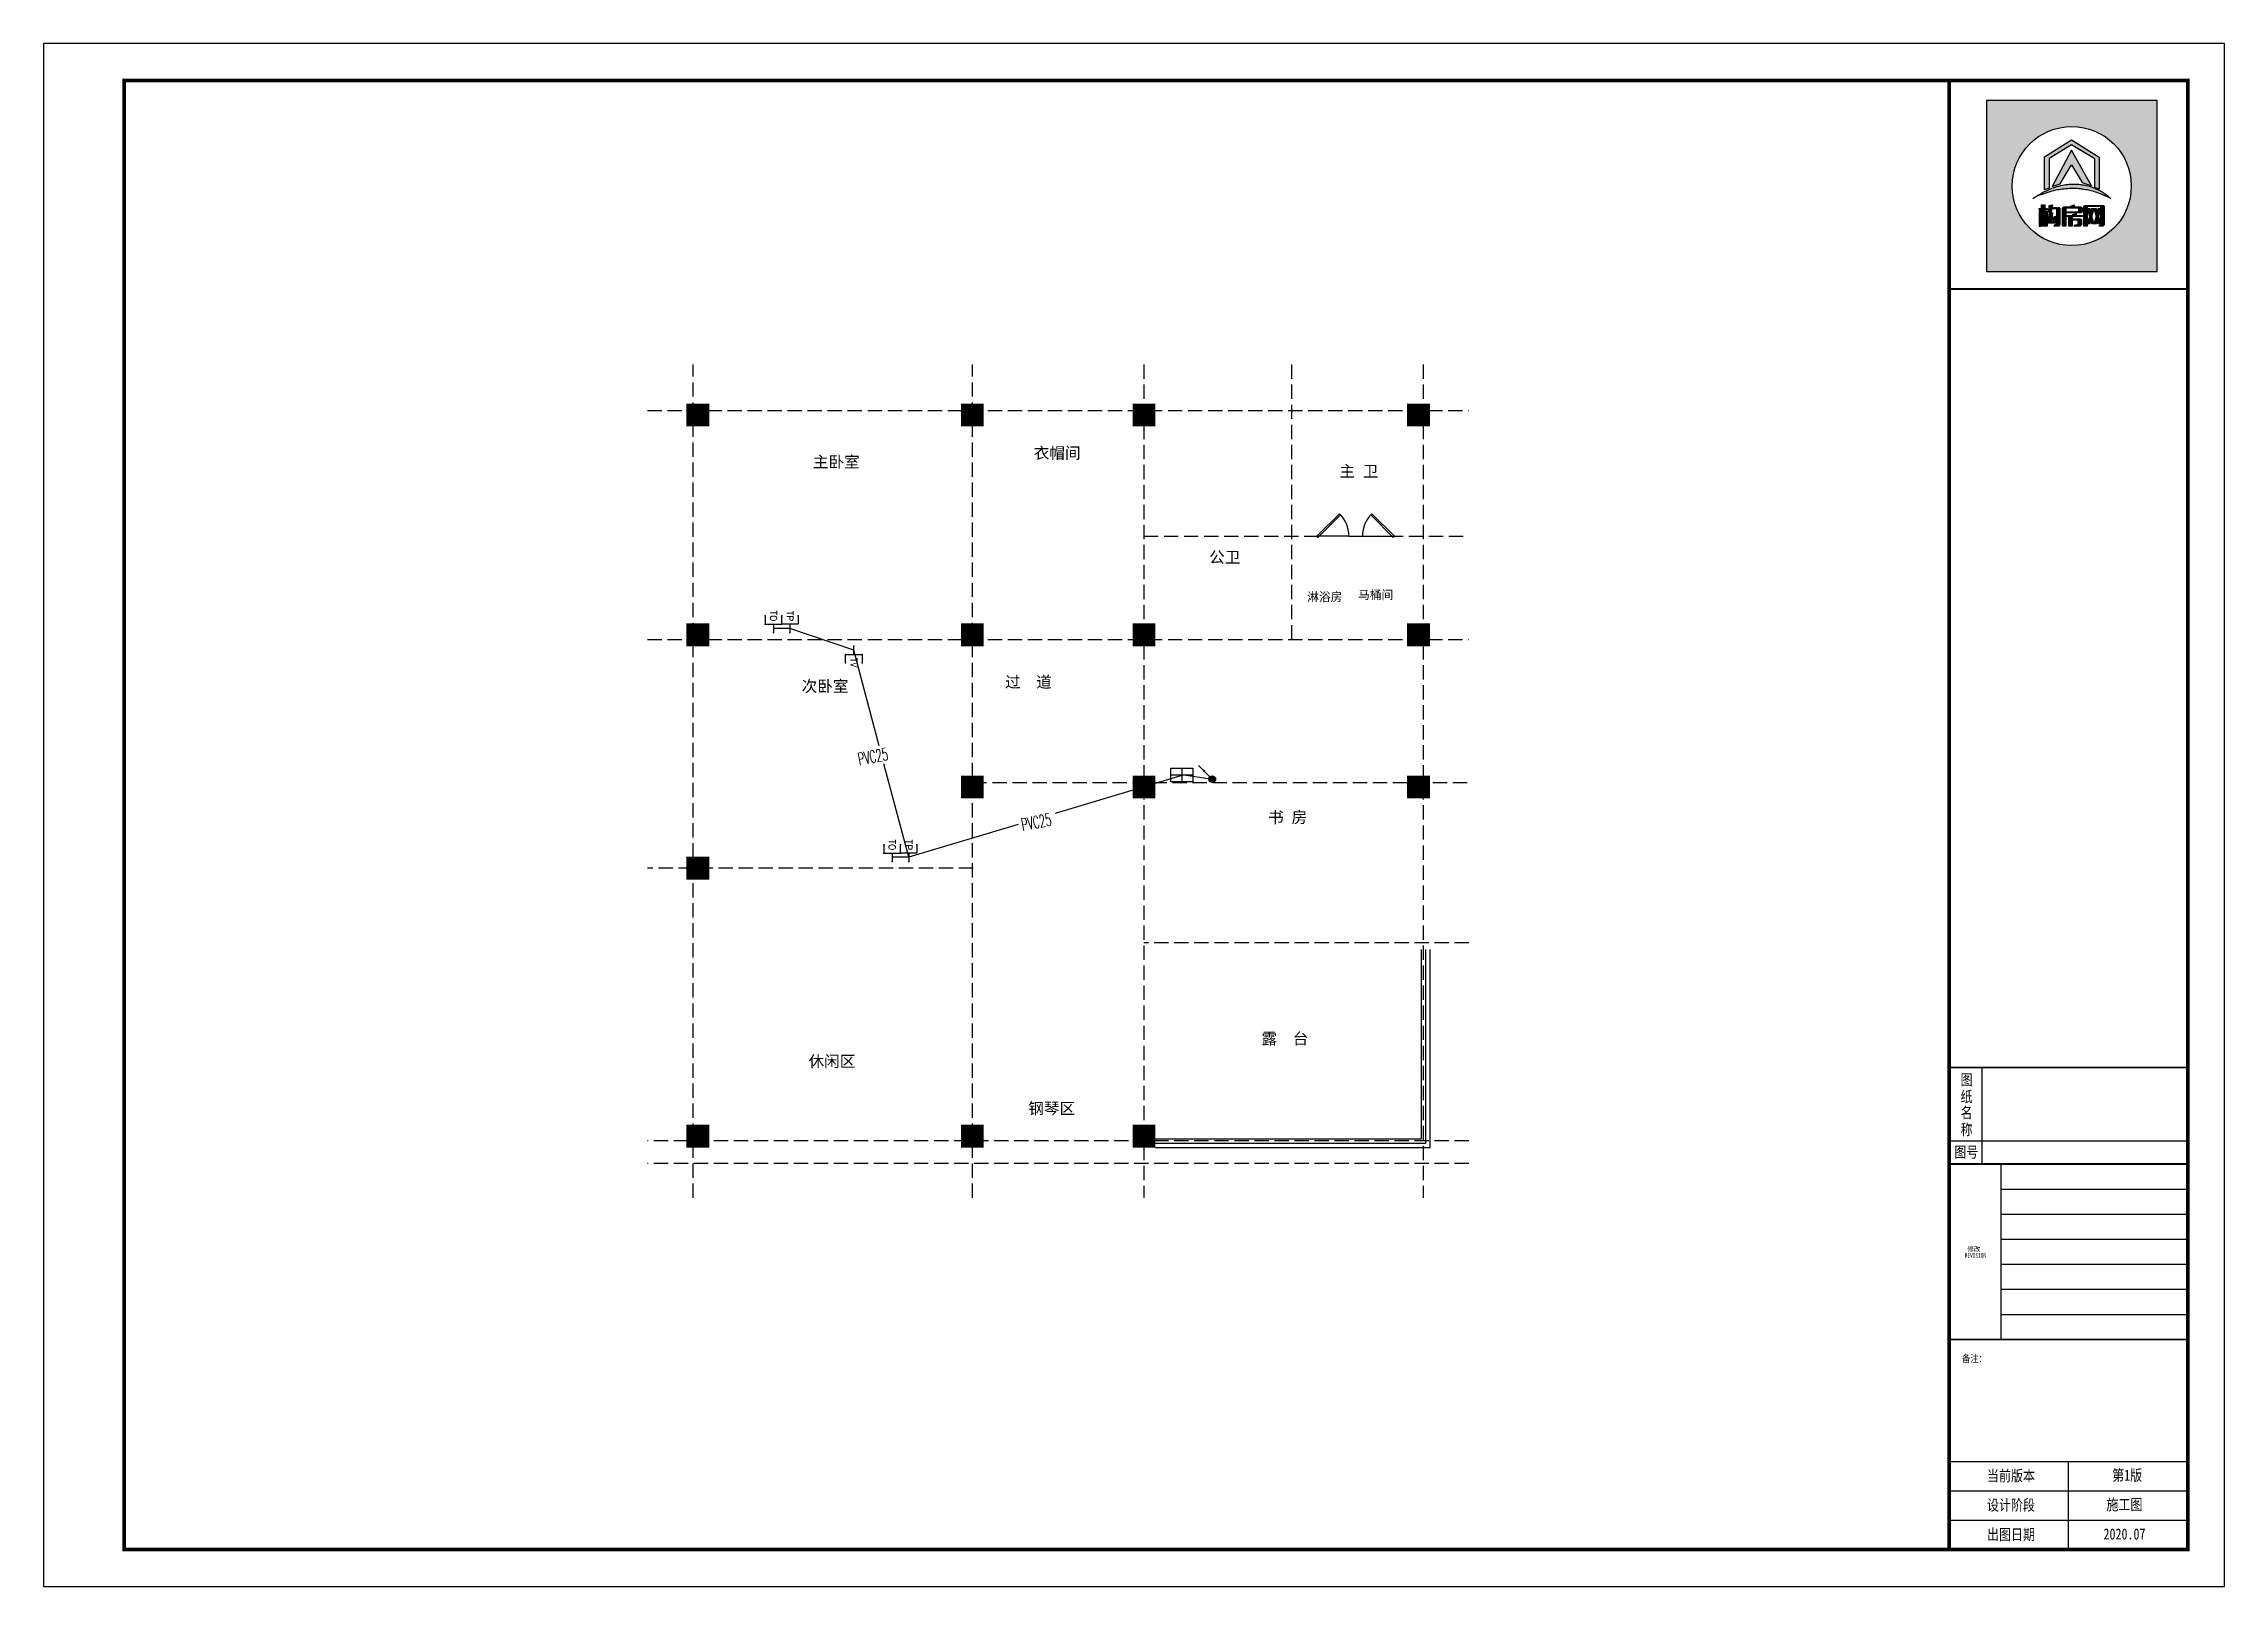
# Model space of a CAD drawing. Header units: millimetres. Extents: x -807114 to 42513, y -468455 to -61603.
# Drawn here: x 4391 to 42513, y -228981 to -202027 of the extents above; entities that cross this region are included whole.
import ezdxf
from ezdxf.enums import TextEntityAlignment as Align

# ---------------------------------------------------------------- set-up
doc = ezdxf.new("R2010")
doc.units = ezdxf.units.MM
doc.header["$LTSCALE"] = 1000
doc.linetypes.add('DASH', pattern=[0.35, 0.25, -0.1])
for name, color, linetype in [('EQUIP-箱柜', 3, 'Continuous'), ('EQUIP-通讯', 3, 'Continuous'), ('FF-FIXT', 31, 'Continuous'), ('KL截面', 30, 'Continuous'), ('LWIRE', 4, 'Continuous'), ('PUB_TEXT', 3, 'Continuous'), ('PUB_TITLE', 4, 'Continuous'), ('TEL_TEXT', 7, 'Continuous'), ('WIRE-照明', 230, 'Continuous'), ('建-窗', 4, 'Continuous'), ('建-轴', 1, 'Continuous')]:
    doc.layers.add(name, color=color, linetype=linetype)
doc.styles.add('_TCH_LABEL', font='COMPLEX', dxfattribs={"bigfont": 'GBCBIG'})
doc.styles.add('_TEL_DIM', font='SIMPLEX', dxfattribs={"width": 0.8, "height": 3.5, "bigfont": 'HZTXT'})
doc.styles.add('D', font='simhei.ttf', dxfattribs={"width": 0.75, "height": 7})
doc.styles.add('ZDBOX', font='simsun.ttc', dxfattribs={"width": 0.7})
doc.styles.add('宋体', font='simsun.ttc', dxfattribs={"width": 0.8})

msp = doc.modelspace()

# ---------------------------------------------------------------- texts
at = {"style": 'ZDBOX', "width": 0.8}
for s, height, p in [('纸', 192.5, (38005.5, -220421.3)), ('图', 192.5, (38005.5, -220130.8)), ('名', 192.5, (38005.5, -220701.9)), ('称', 192.5, (38005.5, -220997)), ('图号', 192.53, (38001.6, -221394.1)), ('备注：', 128.35, (38142.7, -224997.8))]:
    msp.add_text(s, height=height, dxfattribs=at).set_placement(p, align=Align.MIDDLE)
for s, p in [('当前版本', (38362, -227143.9)), ('第1版', (40550.5, -227135.1)), ('设计阶段', (38362, -227657.3)), ('施工图', (40449.9, -227648.5)), ('出图日期', (38362, -228170.8)), ('2020.07', (40399.7, -228162))]:
    msp.add_text(s, height=192.53, dxfattribs=at).set_placement(p)
at = {"layer": 'KL截面', "linetype": 'ByBlock', "style": 'D'}
for s, height, p in [('主卧室', 200, (17838.3, -209433.1)), ('衣帽间', 200, (21699.9, -209279)), ('主 卫', 200, (27041.6, -209596.3)), ('公卫', 200, (24766, -211099.7)), ('马桶间', 150, (27369.7, -211733.7)), ('淋浴房', 150, (26480.8, -211768.6)), ('过  道', 200, (21198.1, -213279.5)), (' 次卧室', 200, (17506.8, -213352.2)), ('书 房', 200, (25797, -215642.6)), ('露  台', 200, (25682.5, -219510)), ('休闲区', 200, (17761.9, -219907.7)), ('钢琴区', 200, (21604.2, -220730.5))]:
    msp.add_text(s, height=height, dxfattribs=at).set_placement(p)
at = {"layer": 'PUB_TEXT', "color": 8, "style": '宋体', "width": 0.7}
msp.add_text('REVISION', height=81.59, dxfattribs=at).set_placement((37974, -223262.5), align=Align.BOTTOM_LEFT)
at = {"layer": 'PUB_TEXT', "color": 8, "style": '宋体'}
msp.add_text('修改', height=81.59, dxfattribs=at).set_placement((38018.5, -223128.7))
at = {"layer": 'TEL_TEXT', "style": '_TEL_DIM', "width": 0.564706}
for p in [(18650.2, -214638.5, 0), (21505.8, -215783.6, 0)]:
    msp.add_text('PVC25', height=217.6, rotation=10.88803, dxfattribs=at).set_placement(p)

# ---------------------------------------------------------------- blocks, each defined once
blk = doc.blocks.new('sadasfafa')
h = blk.add_hatch(color=252)
h.dxf.hatch_style = 1
h.paths.add_polyline_path([(1853311, -2488040), (1853311, -2490368), (1855639, -2490368), (1855639, -2488040)])
h.paths.add_polyline_path([(1855286, -2489204, 1), (1853664, -2489204, 1)], flags=16)
edge = h.paths.add_edge_path(flags=0)
edge.add_spline(control_points=[(1853945, -2489376), (1853935, -2489385), (1854022, -2489327), (1854064, -2489324), (1854178, -2489280), (1854273, -2489257), (1854375, -2489242), (1854470, -2489236), (1854555, -2489239), (1854630, -2489250), (1854700, -2489259), (1854781, -2489280), (1854854, -2489303), (1854917, -2489335), (1854967, -2489354), (1854993, -2489368), (1855014, -2489382), (1854982, -2489354), (1854965, -2489332), (1854910, -2489297), (1854854, -2489260), (1854784, -2489234), (1854713, -2489206), (1854640, -2489189), (1854569, -2489179), (1854497, -2489176), (1854414, -2489178), (1854321, -2489198), (1854229, -2489222), (1854147, -2489257), (1854080, -2489292), (1854021, -2489325), (1853977, -2489352), (1853953, -2489369), (1853945, -2489376)], knot_values=[0, 0, 0, 0, 114.670179, 423.637006, 763.89867, 1083.683754, 1343.405239, 1688.07646, 1952.326814, 2113.699055, 2375.693807, 2595.188681, 2872.839541, 3068.155951, 3238.592156, 3348.056762, 3361.095167, 3431.805845, 3527.265261, 3733.200323, 3952.805082, 4160.23278, 4398.128766, 4650.488133, 4837.16968, 5050.428326, 5308.684497, 5588.159898, 5913.430939, 6163.12325, 6398.139207, 6601.625078, 6772.549769, 6871.149972, 6871.149972, 6871.149972, 6871.149972], degree=3, periodic=1)
h.paths.add_polyline_path([(1854530, -2489580), (1854534, -2489580), (1854534, -2489603), (1854618, -2489603), (1854618, -2489621), (1854481, -2489621), (1854481, -2489650), (1854589, -2489650), (1854599, -2489656), (1854606, -2489666), (1854606, -2489733), (1854600, -2489742), (1854590, -2489750), (1854506, -2489750), (1854514, -2489740), (1854518, -2489731), (1854552, -2489731), (1854558, -2489728), (1854560, -2489721), (1854560, -2489675), (1854558, -2489670), (1854553, -2489667), (1854481, -2489667), (1854481, -2489750), (1854436, -2489750), (1854436, -2489626), (1854433, -2489621), (1854406, -2489621), (1854406, -2489603), (1854488, -2489603), (1854488, -2489590)], flags=0)
h.paths.add_polyline_path([(1854486, -2489468), (1854506, -2489461), (1854506, -2489485), (1854510, -2489489), (1854601, -2489489), (1854609, -2489494), (1854615, -2489502), (1854615, -2489556), (1854607, -2489564), (1854599, -2489569), (1854401, -2489569), (1854394, -2489573), (1854394, -2489750), (1854349, -2489750), (1854349, -2489504), (1854355, -2489495), (1854367, -2489489), (1854462, -2489489), (1854462, -2489474)], flags=0)
h.paths.add_polyline_path([(1854394, -2489554), (1854394, -2489512), (1854404, -2489506), (1854562, -2489506), (1854570, -2489513), (1854570, -2489554)], flags=0)
h.paths.add_polyline_path([(1854214, -2489569), (1854203, -2489632), (1854193, -2489683), (1854194, -2489689), (1854218, -2489689), (1854220, -2489683), (1854214, -2489633), (1854254, -2489614), (1854263, -2489686), (1854263, -2489700), (1854255, -2489709), (1854159, -2489709), (1854150, -2489702), (1854148, -2489692), (1854173, -2489569)], flags=0)
h.paths.add_polyline_path([(1854187, -2489466), (1854213, -2489458), (1854207, -2489496), (1854296, -2489496), (1854305, -2489498), (1854312, -2489505), (1854314, -2489513), (1854314, -2489733), (1854310, -2489741), (1854301, -2489750), (1854231, -2489750), (1854238, -2489741), (1854243, -2489730), (1854261, -2489730), (1854268, -2489727), (1854270, -2489720), (1854270, -2489531), (1854270, -2489526), (1854267, -2489521), (1854260, -2489516), (1854202, -2489516), (1854201, -2489534), (1854196, -2489558), (1854150, -2489558), (1854159, -2489535), (1854165, -2489504), (1854167, -2489471)], flags=0)
h.paths.add_polyline_path([(1854140, -2489544), (1854140, -2489750), (1854114, -2489750), (1854114, -2489544)], flags=0)
h.paths.add_polyline_path([(1854056, -2489544), (1854053, -2489750), (1854031, -2489750), (1854031, -2489544)], flags=0)
h.paths.add_polyline_path([(1854107, -2489459), (1854107, -2489508), (1854139, -2489508), (1854139, -2489527), (1854107, -2489527), (1854107, -2489750), (1854062, -2489750), (1854062, -2489527), (1854029, -2489527), (1854029, -2489508), (1854062, -2489508), (1854062, -2489459)], flags=0)
h.paths.add_polyline_path([(1854209, -2489211), (1854471, -2488714), (1854743, -2489200), (1854618, -2489155), (1854470, -2488913), (1854318, -2489172)], flags=0)
h.paths.add_polyline_path([(1854102, -2488808), (1854470, -2488575), (1854848, -2488810), (1854848, -2489247), (1854790, -2489223), (1854790, -2488832), (1854471, -2488643), (1854168, -2488829), (1854168, -2489231), (1854102, -2489257)], flags=0)
h.paths.add_polyline_path([(1854685, -2489750), (1854641, -2489750), (1854641, -2489488), (1854641, -2489484), (1854646, -2489475), (1854656, -2489467), (1854898, -2489467), (1854907, -2489471), (1854916, -2489478), (1854916, -2489731), (1854908, -2489743), (1854902, -2489750), (1854847, -2489750), (1854858, -2489732), (1854866, -2489731), (1854869, -2489724), (1854869, -2489718), (1854867, -2489718), (1854836, -2489718), (1854826, -2489684), (1854814, -2489718), (1854746, -2489718), (1854736, -2489684), (1854722, -2489718), (1854689, -2489718), (1854689, -2489709), (1854691, -2489709), (1854720, -2489621), (1854685, -2489512)], flags=0)
h.paths.add_polyline_path([(1854779, -2489518), (1854809, -2489621), (1854781, -2489709), (1854777, -2489709), (1854750, -2489621), (1854775, -2489518)], flags=0)
h = blk.add_hatch(color=7)
h.dxf.hatch_style = 1
h.paths.add_polyline_path([(1854102, -2489257), (1854168, -2489231), (1854168, -2488829), (1854471, -2488643), (1854790, -2488832), (1854790, -2489223), (1854848, -2489247), (1854848, -2488810), (1854470, -2488575), (1854102, -2488808)])
h = blk.add_hatch(color=7)
h.dxf.hatch_style = 1
h.paths.add_polyline_path([(1854318, -2489172), (1854470, -2488913), (1854618, -2489155), (1854743, -2489200), (1854471, -2488714), (1854209, -2489211)])
h = blk.add_hatch(color=7)
h.dxf.hatch_style = 1
edge = h.paths.add_edge_path()
edge.add_spline(control_points=[(1853945, -2489376), (1853953, -2489369), (1853977, -2489352), (1854021, -2489325), (1854080, -2489292), (1854147, -2489257), (1854229, -2489222), (1854321, -2489198), (1854414, -2489178), (1854497, -2489176), (1854569, -2489179), (1854640, -2489189), (1854713, -2489206), (1854784, -2489234), (1854854, -2489260), (1854910, -2489297), (1854965, -2489332), (1854982, -2489354), (1855014, -2489382), (1854993, -2489368), (1854967, -2489354), (1854917, -2489335), (1854854, -2489303), (1854781, -2489280), (1854700, -2489259), (1854630, -2489250), (1854555, -2489239), (1854470, -2489236), (1854375, -2489242), (1854273, -2489257), (1854178, -2489280), (1854064, -2489324), (1854022, -2489327), (1853935, -2489385), (1853945, -2489376)], knot_values=[0, 0, 0, 0, 98.600203, 269.524894, 473.010766, 708.026723, 957.719033, 1282.990074, 1562.465475, 1820.721647, 2033.980292, 2220.661839, 2473.021206, 2710.917192, 2918.34489, 3137.949649, 3343.884711, 3439.344127, 3510.054805, 3523.09321, 3632.557816, 3802.994021, 3998.310431, 4275.961291, 4495.456165, 4757.450917, 4918.823158, 5183.073513, 5527.744733, 5787.466218, 6107.251302, 6447.512966, 6756.479793, 6871.149972, 6871.149972, 6871.149972, 6871.149972], degree=3, periodic=1)
h = blk.add_hatch(color=7)
h.dxf.hatch_style = 1
h.paths.add_polyline_path([(1854062, -2489459), (1854062, -2489508), (1854029, -2489508), (1854029, -2489527), (1854062, -2489527), (1854062, -2489750), (1854107, -2489750), (1854107, -2489527), (1854139, -2489527), (1854139, -2489508), (1854107, -2489508), (1854107, -2489459)])
h = blk.add_hatch(color=7)
h.dxf.hatch_style = 1
h.paths.add_polyline_path([(1854031, -2489544), (1854031, -2489750), (1854053, -2489750), (1854056, -2489544)])
h = blk.add_hatch(color=7)
h.dxf.hatch_style = 1
h.paths.add_polyline_path([(1854114, -2489544), (1854114, -2489750), (1854140, -2489750), (1854140, -2489544)])
h = blk.add_hatch(color=7)
h.dxf.hatch_style = 1
h.paths.add_polyline_path([(1854167, -2489471), (1854165, -2489504), (1854159, -2489535), (1854150, -2489558), (1854196, -2489558), (1854201, -2489534), (1854202, -2489516), (1854260, -2489516), (1854267, -2489521), (1854270, -2489526), (1854270, -2489531), (1854270, -2489720), (1854268, -2489727), (1854261, -2489730), (1854243, -2489730), (1854238, -2489741), (1854231, -2489750), (1854301, -2489750), (1854310, -2489741), (1854314, -2489733), (1854314, -2489513), (1854312, -2489505), (1854305, -2489498), (1854296, -2489496), (1854207, -2489496), (1854213, -2489458), (1854187, -2489466)])
h = blk.add_hatch(color=7)
h.dxf.hatch_style = 1
h.paths.add_polyline_path([(1854462, -2489474), (1854462, -2489489), (1854367, -2489489), (1854355, -2489495), (1854349, -2489504), (1854349, -2489750), (1854394, -2489750), (1854394, -2489573), (1854401, -2489569), (1854599, -2489569), (1854607, -2489564), (1854615, -2489556), (1854615, -2489502), (1854609, -2489494), (1854601, -2489489), (1854510, -2489489), (1854506, -2489485), (1854506, -2489461), (1854486, -2489468)])
h.paths.add_polyline_path([(1854394, -2489554), (1854394, -2489512), (1854404, -2489506), (1854562, -2489506), (1854570, -2489513), (1854570, -2489554)], flags=16)
h = blk.add_hatch(color=7)
h.dxf.hatch_style = 1
h.paths.add_polyline_path([(1854685, -2489512), (1854685, -2489493), (1854693, -2489483), (1854862, -2489483), (1854869, -2489491), (1854869, -2489724), (1854866, -2489731), (1854858, -2489732), (1854847, -2489750), (1854902, -2489750), (1854908, -2489743), (1854916, -2489731), (1854916, -2489478), (1854907, -2489471), (1854898, -2489467), (1854656, -2489467), (1854646, -2489475), (1854641, -2489484), (1854641, -2489488), (1854641, -2489750), (1854685, -2489750)])
h = blk.add_hatch(color=7)
h.dxf.hatch_style = 1
h.paths.add_polyline_path([(1854866, -2489709), (1854840, -2489621), (1854866, -2489512), (1854836, -2489512), (1854824, -2489558), (1854808, -2489512), (1854745, -2489512), (1854734, -2489557), (1854719, -2489512), (1854689, -2489512), (1854720, -2489621), (1854691, -2489709), (1854689, -2489709), (1854689, -2489710), (1854689, -2489718), (1854722, -2489718), (1854736, -2489684), (1854746, -2489718), (1854814, -2489718), (1854826, -2489684), (1854836, -2489718), (1854867, -2489718), (1854867, -2489709)])
h.paths.add_polyline_path([(1854779, -2489518), (1854809, -2489621), (1854781, -2489709), (1854777, -2489709), (1854750, -2489621), (1854775, -2489518)], flags=16)
h = blk.add_hatch(color=7)
h.dxf.hatch_style = 1
h.paths.add_polyline_path([(1854173, -2489569), (1854148, -2489692), (1854150, -2489702), (1854159, -2489709), (1854255, -2489709), (1854263, -2489700), (1854263, -2489686), (1854254, -2489614), (1854214, -2489633), (1854220, -2489683), (1854218, -2489689), (1854194, -2489689), (1854193, -2489683), (1854203, -2489632), (1854214, -2489569)])
h = blk.add_hatch(color=7)
h.dxf.hatch_style = 1
h.paths.add_polyline_path([(1854488, -2489590), (1854488, -2489603), (1854406, -2489603), (1854406, -2489621), (1854433, -2489621), (1854436, -2489626), (1854436, -2489750), (1854481, -2489750), (1854481, -2489667), (1854553, -2489667), (1854558, -2489670), (1854560, -2489675), (1854560, -2489721), (1854558, -2489728), (1854552, -2489731), (1854518, -2489731), (1854514, -2489740), (1854506, -2489750), (1854590, -2489750), (1854600, -2489742), (1854606, -2489733), (1854606, -2489666), (1854599, -2489656), (1854589, -2489650), (1854481, -2489650), (1854481, -2489621), (1854618, -2489621), (1854618, -2489603), (1854534, -2489603), (1854534, -2489580), (1854530, -2489580)])
for points in [[(1855639, -2488040), (1853311, -2488040), (1853311, -2490368), (1855639, -2490368)], [(1854102, -2489257), (1854102, -2488808), (1854470, -2488575), (1854848, -2488810), (1854848, -2489247), (1854790, -2489223), (1854790, -2488832), (1854471, -2488643), (1854168, -2488829), (1854168, -2489231)], [(1854209, -2489211), (1854318, -2489172), (1854470, -2488913), (1854618, -2489155), (1854743, -2489200), (1854471, -2488714)], [(1854062, -2489459), (1854107, -2489459), (1854107, -2489508), (1854139, -2489508), (1854139, -2489527), (1854107, -2489527), (1854107, -2489750), (1854062, -2489750), (1854062, -2489527), (1854029, -2489527), (1854029, -2489508), (1854062, -2489508)], [(1854056, -2489544), (1854031, -2489544), (1854031, -2489750), (1854053, -2489750)], [(1854114, -2489544), (1854140, -2489544), (1854140, -2489750), (1854114, -2489750)], [(1854462, -2489474), (1854486, -2489468), (1854506, -2489461), (1854506, -2489485), (1854510, -2489489), (1854601, -2489489), (1854609, -2489494), (1854615, -2489502), (1854615, -2489556), (1854607, -2489564), (1854599, -2489569), (1854401, -2489569), (1854394, -2489573), (1854394, -2489750), (1854349, -2489750), (1854349, -2489504), (1854355, -2489495), (1854367, -2489489), (1854462, -2489489)], [(1854394, -2489554), (1854570, -2489554), (1854570, -2489513), (1854562, -2489506), (1854404, -2489506), (1854394, -2489512)], [(1854641, -2489750), (1854641, -2489488), (1854641, -2489484), (1854646, -2489475), (1854656, -2489467), (1854898, -2489467), (1854907, -2489471), (1854916, -2489478), (1854916, -2489731), (1854908, -2489743), (1854902, -2489750), (1854847, -2489750), (1854858, -2489732), (1854866, -2489731), (1854869, -2489724), (1854869, -2489491), (1854862, -2489483), (1854693, -2489483), (1854685, -2489493), (1854685, -2489750)], [(1854775, -2489518), (1854779, -2489518), (1854809, -2489621), (1854781, -2489709), (1854777, -2489709), (1854750, -2489621)], [(1854488, -2489590), (1854530, -2489580), (1854534, -2489580), (1854534, -2489603), (1854618, -2489603), (1854618, -2489621), (1854481, -2489621), (1854481, -2489650), (1854589, -2489650), (1854599, -2489656), (1854606, -2489666), (1854606, -2489733), (1854600, -2489742), (1854590, -2489750), (1854506, -2489750), (1854514, -2489740), (1854518, -2489731), (1854552, -2489731), (1854558, -2489728), (1854560, -2489721), (1854560, -2489675), (1854558, -2489670), (1854553, -2489667), (1854481, -2489667), (1854481, -2489750), (1854436, -2489750), (1854436, -2489626), (1854433, -2489621), (1854406, -2489621), (1854406, -2489603), (1854488, -2489603)]]:
    blk.add_lwpolyline(points, close=True)
for points in [[(1854167, -2489471), (1854187, -2489466), (1854213, -2489458), (1854207, -2489496), (1854296, -2489496), (1854305, -2489498), (1854312, -2489505), (1854314, -2489513), (1854314, -2489733), (1854310, -2489741), (1854301, -2489750), (1854231, -2489750), (1854238, -2489741), (1854243, -2489730), (1854261, -2489730), (1854268, -2489727), (1854270, -2489720), (1854270, -2489531), (1854270, -2489526), (1854267, -2489521), (1854260, -2489516), (1854202, -2489516), (1854201, -2489534), (1854196, -2489558), (1854150, -2489558), (1854150, -2489558), (1854159, -2489535), (1854165, -2489504), (1854167, -2489471)], [(1854866, -2489709), (1854866, -2489709), (1854867, -2489709), (1854867, -2489718), (1854836, -2489718), (1854826, -2489684), (1854814, -2489718), (1854746, -2489718), (1854736, -2489684), (1854722, -2489718), (1854689, -2489718), (1854689, -2489710), (1854689, -2489709), (1854691, -2489709), (1854720, -2489621), (1854689, -2489512)], [(1854173, -2489569), (1854214, -2489569), (1854203, -2489632), (1854193, -2489683), (1854194, -2489689), (1854218, -2489689), (1854220, -2489683), (1854214, -2489633), (1854254, -2489614), (1854263, -2489686), (1854263, -2489700), (1854255, -2489709), (1854159, -2489709), (1854150, -2489702), (1854148, -2489692), (1854173, -2489569)]]:
    blk.add_lwpolyline(points)
at = {"color": 7}
blk.add_lwpolyline([(1854689, -2489512), (1854719, -2489512), (1854734, -2489557), (1854745, -2489512), (1854808, -2489512), (1854824, -2489558), (1854836, -2489512), (1854866, -2489512), (1854840, -2489621), (1854866, -2489709)], dxfattribs=at)
blk.add_circle((1854475, -2489204), 811)
at = {"start_tangent": (-0.74079, -0.671736), "end_tangent": (-0.74079, -0.671736)}
blk.add_spline([(1853945, -2489376), (1853977, -2489357), (1854071, -2489318), (1854178, -2489282), (1854280, -2489257), (1854365, -2489245), (1854479, -2489238), (1854566, -2489241), (1854619, -2489248), (1854704, -2489261), (1854775, -2489279), (1854861, -2489308), (1854920, -2489335), (1854972, -2489357), (1855003, -2489375), (1855007, -2489377), (1854990, -2489361), (1854968, -2489339), (1854913, -2489299), (1854851, -2489261), (1854787, -2489235), (1854714, -2489208), (1854633, -2489189), (1854572, -2489180), (1854501, -2489177), (1854416, -2489181), (1854326, -2489198), (1854222, -2489227), (1854146, -2489259), (1854077, -2489294), (1854019, -2489327), (1853971, -2489357), (1853945, -2489376)], degree=3, dxfattribs=at)
blk = doc.blocks.new('$equip$00001674')
for p, q in [((-0.5, 0.5), (-0.5, 1)), ((0.5, 0.5), (-0.5, 0.5)), ((0, 0.5), (0, 0)), ((0.5, 1), (0.5, 0.5))]:
    blk.add_line(p, q)
for p in [(-0.5, 1), (-0.5, 0.5), (0, 0), (0.5, 1), (0.5, 0.5)]:
    blk.add_point(p)
at = {"style": '_TCH_LABEL', "flags": 8}
blk.add_attdef('$TEXT$', text='', height=0.4, dxfattribs=at).set_placement((0, 1), align=Align.MIDDLE_CENTER)
at = {"style": '_TCH_LABEL', "flags": 9}
blk.add_attdef('A', (0, 0), '', height=0.00002, dxfattribs=at)
blk = doc.blocks.new('$equip$00001382')
for p, q in [((-0.5, 0.5), (-0.5, 1)), ((0.5, 0.5), (-0.5, 0.5)), ((0, 0.5), (0, 0)), ((0.5, 1), (0.5, 0.5))]:
    blk.add_line(p, q)
for p in [(-0.5, 1), (0, 0.5), (0, 0), (0.5, 1)]:
    blk.add_point(p)
at = {"style": '_TCH_LABEL', "flags": 8}
blk.add_attdef('$TEXT$', text='', height=0.4, dxfattribs=at).set_placement((0, 1), align=Align.MIDDLE_CENTER)
at = {"style": '_TCH_LABEL', "flags": 9}
blk.add_attdef('A', (0, 0), '', height=0.00002, dxfattribs=at)

# ---------------------------------------------------------------- hatches: boundary and pattern name
h = msp.add_hatch(color=251)
h.dxf.hatch_style = 1
h.paths.add_polyline_path([(15626.5, -208714.8), (16026.5, -208714.8), (16026.5, -208314.8), (15626.5, -208314.8)])
h = msp.add_hatch(color=251)
h.dxf.hatch_style = 1
h.paths.add_polyline_path([(20426.5, -208714.8), (20826.5, -208714.8), (20826.5, -208314.8), (20426.5, -208314.8)])
h = msp.add_hatch(color=251)
h.dxf.hatch_style = 1
h.paths.add_polyline_path([(23426.5, -208714.8), (23826.5, -208714.8), (23826.5, -208314.8), (23426.5, -208314.8)])
h = msp.add_hatch(color=251)
h.dxf.hatch_style = 1
h.paths.add_polyline_path([(28226.5, -208714.8), (28626.5, -208714.8), (28626.5, -208314.8), (28226.5, -208314.8)])
h = msp.add_hatch(color=251)
h.dxf.hatch_style = 1
h.paths.add_polyline_path([(15626.5, -212154.8), (16026.5, -212154.8), (16026.5, -212554.8), (15626.5, -212554.8)])
h = msp.add_hatch(color=251)
h.dxf.hatch_style = 1
h.paths.add_polyline_path([(20426.5, -212154.8), (20426.5, -212554.8), (20826.5, -212554.8), (20826.5, -212154.8)])
h = msp.add_hatch(color=251)
h.dxf.hatch_style = 1
h.paths.add_polyline_path([(23426.5, -212154.8), (23426.5, -212554.8), (23826.5, -212554.8), (23826.5, -212154.8)])
h = msp.add_hatch(color=251)
h.dxf.hatch_style = 1
h.paths.add_polyline_path([(28226.5, -212154.8), (28626.5, -212154.8), (28626.5, -212554.8), (28226.5, -212554.8)])
h = msp.add_hatch(color=251)
h.dxf.hatch_style = 1
h.paths.add_polyline_path([(20426.5, -214814.8), (20426.5, -215214.8), (20826.5, -215214.8), (20826.5, -214814.8)])
h = msp.add_hatch(color=251)
h.dxf.hatch_style = 1
h.paths.add_polyline_path([(23426.5, -214814.8), (23426.5, -215214.8), (23826.5, -215214.8), (23826.5, -214814.8)])
h = msp.add_hatch(color=251)
h.dxf.hatch_style = 1
h.paths.add_polyline_path([(28226.5, -214814.8), (28626.5, -214814.8), (28626.5, -215214.8), (28226.5, -215214.8)])
h = msp.add_hatch(color=251)
h.dxf.hatch_style = 1
h.paths.add_polyline_path([(15626.5, -216234.8), (16026.5, -216234.8), (16026.5, -216634.8), (15626.5, -216634.8)])
h = msp.add_hatch(color=251)
h.dxf.hatch_style = 1
h.paths.add_polyline_path([(15626.5, -220914.8), (15626.5, -221314.8), (16026.5, -221314.8), (16026.5, -220914.8)])
h = msp.add_hatch(color=251)
h.dxf.hatch_style = 1
h.paths.add_polyline_path([(20426.5, -220914.8), (20426.5, -221314.8), (20826.5, -221314.8), (20826.5, -220914.8)])
h = msp.add_hatch(color=251)
h.dxf.hatch_style = 1
h.paths.add_polyline_path([(23426.5, -220914.8), (23426.5, -221314.8), (23826.5, -221314.8), (23826.5, -220914.8)])
at = {"layer": 'LWIRE'}
msp.add_hatch(color=256, dxfattribs=at).paths.add_polyline_path([(24581.5, -214638.1), (24676.8, -214759), (24699.6, -214731.2)])
h = msp.add_hatch(color=256, dxfattribs=at)
edge = h.paths.add_edge_path()
edge.add_arc((24821.1, -214877.2), 57.6, 90, 450)

# ---------------------------------------------------------------- linework, layer by layer
at = {"color": 251}
for p, q in [((27206.6, -210634.8), (26646.6, -210634.8)), ((27446.4, -210634.8), (28006.4, -210634.8))]:
    msp.add_line(p, q, dxfattribs=at)
for p, q in [((38277, -221600.8), (38277, -219916.1)), ((37699.4, -221199.7), (41870.9, -221199.7))]:
    msp.add_line(p, q)
at = {"const_width": 32.1}
for points in [[(37699.4, -206314.3), (41870.9, -206314.3)], [(37699.4, -219916.1), (41870.9, -219916.1)], [(37699.4, -221600.8), (41870.9, -221600.8)], [(37699.4, -224667.2), (41870.9, -224667.2)]]:
    msp.add_lwpolyline(points, dxfattribs=at)
at = {"layer": 'EQUIP-箱柜'}
for p, q in [((24098.6, -214803.9), (24482.6, -214803.9)), ((24290.6, -214683.9), (24290.6, -214923.9))]:
    msp.add_line(p, q, dxfattribs=at)
msp.add_lwpolyline([(24482.6, -214683.9), (24482.6, -214923.9), (24098.6, -214923.9), (24098.6, -214683.9)], close=True, dxfattribs=at)
at = {"layer": 'FF-FIXT', "ltscale": 3}
for points in [[(23826.5, -221314.8), (28626.5, -221314.8), (28626.5, -217854.8)], [(23826.5, -221239.8), (28551.5, -221239.8), (28551.5, -217854.8)], [(23826.5, -221164.8), (28476.5, -221164.8), (28476.5, -217854.8)]]:
    msp.add_lwpolyline(points, dxfattribs=at)
at = {"layer": 'LWIRE'}
msp.add_line((24581.1, -214637.8), (24783.7, -214840.5), dxfattribs=at)
msp.add_circle((24821.1, -214877.2), 57.6, dxfattribs=at)
at = {"layer": 'PUB_TITLE'}
for p, q in [((37699.4, -226799.2), (41870.9, -226799.2)), ((39785.2, -228339.4), (39785.2, -226799.2)), ((37699.4, -227312.6), (41870.9, -227312.6)), ((37699.4, -227826), (41870.9, -227826))]:
    msp.add_line(p, q, dxfattribs=at)
for points in [[(4391.3, -228981.2), (42512.7, -228981.2), (42512.7, -202026.7), (4391.3, -202026.7)], [(5797.7, -228339.4), (41870.9, -228339.4), (41870.9, -202668.4), (5797.7, -202668.4)]]:
    msp.add_lwpolyline(points, close=True, dxfattribs=at)
at = {"layer": 'PUB_TITLE', "const_width": 64.2}
msp.add_lwpolyline([(5797.7, -228339.4), (41870.9, -228339.4), (41870.9, -202668.4), (5797.7, -202668.4)], close=True, dxfattribs=at)
msp.add_lwpolyline([(37699.4, -228339.4), (37699.4, -202668.4)], dxfattribs=at)
at = {"layer": 'PUB_TITLE'}
msp.add_lwpolyline([(37699.4, -224667.2), (41870.9, -224667.2)], dxfattribs=at)
for points in [[(38607, -221600.8), (38607, -221600.8), (38607, -224647.9), (38607, -224647.9)], [(38607, -222038.8), (38607, -222038.8), (41038.1, -222038.8), (41870.9, -222038.8)], [(38607, -222476.9), (38607, -222476.9), (41038.1, -222476.9), (41870.9, -222476.9)], [(38607, -222914.9), (38607, -222914.9), (41038.1, -222914.9), (41870.9, -222914.9)], [(38607, -223353), (38607, -223353), (41038.1, -223353), (41870.9, -223353)], [(38607, -223791.1), (38607, -223791.1), (41038.1, -223791.1), (41870.9, -223791.1)], [(38607, -224229.1), (38607, -224229.1), (41038.1, -224229.1), (41870.9, -224229.1)]]:
    msp.add_open_spline(points, degree=3, dxfattribs=at)
at = {"layer": 'WIRE-照明'}
for p, q in [((17438.5, -212242.7), (17150.5, -212242.9)), ((18555.4, -212626.7), (17438.5, -212242.7)), ((18997.4, -214294.7), (18555.4, -212626.7)), ((19513.7, -216242.7), (19081.2, -214611)), ((24290.6, -214814.8), (22074.3, -215477.3)), ((24824.7, -214882), (24290.6, -214803.9)), ((21428.6, -215670.3), (19513.7, -216242.7)), ((19513.7, -216242.7), (19225.7, -216242.9))]:
    msp.add_line(p, q, dxfattribs=at)
at = {"layer": '建-窗'}
for points in [[(26646.6, -210634.8), (27042.2, -210239.2), (27063.5, -210260.4), (26667.8, -210656)], [(28006.4, -210634.8), (27610.8, -210239.2), (27589.6, -210260.4), (27985.2, -210656)]]:
    msp.add_lwpolyline(points, close=True, dxfattribs=at)
for centre, start, end in [((26681.7, -210620.9), 358.48663, 46.63693), ((27971.3, -210620.9), 133.36307, 181.51337)]:
    msp.add_arc(centre, 525.1, start, end, dxfattribs=at)
at = {"layer": '建-轴', "linetype": 'DASH'}
for p, q in [((15746.5, -222194.8), (15746.5, -207634.8)), ((20626.5, -222194.8), (20626.5, -207634.8)), ((23626.5, -207634.8), (23626.5, -222194.8)), ((26206.5, -207634.8), (26206.5, -212434.8)), ((28506.5, -207634.8), (28506.5, -222194.8)), ((14946.5, -208434.8), (29306.5, -208434.8)), ((23626.5, -210634.8), (26646.6, -210634.8)), ((27206.6, -210634.8), (29306.5, -210634.8)), ((14946.5, -212434.8), (29306.5, -212434.8)), ((20626.5, -214934.8), (29306.5, -214934.8)), ((20639.4, -216434.8), (14946.5, -216434.8)), ((29306.5, -217734.8), (23626.5, -217734.8)), ((29306.5, -221194.8), (14946.5, -221194.8)), ((29306.5, -221594.8), (14946.5, -221594.8))]:
    msp.add_line(p, q, dxfattribs=at)

# ---------------------------------------------------------------- block references
at = {"xscale": 1.28304, "yscale": 1.28304, "zscale": 1.28304}
msp.add_blockref('sadasfafa', (-2339520.6, 2989233.6), dxfattribs=at)
at = {"layer": 'EQUIP-通讯'}
ref = msp.add_blockref('$equip$00001674', (17150.5, -212314.8), dxfattribs=dict(at, xscale=-288, yscale=288, zscale=288, rotation=359.9999999999997))
ref.add_attrib('$TEXT$', 'TO', dxfattribs={"layer": '0', "height": 115.2, "rotation": 270, "style": '_TCH_LABEL', "flags": 8}).set_placement((17150.5, -212027.1), align=Align.MIDDLE_CENTER)
ref = msp.add_blockref('$equip$00001382', (17438.5, -212314.6), dxfattribs=dict(at, xscale=288, yscale=288, zscale=288))
ref.add_attrib('$TEXT$', 'TP', dxfattribs={"layer": '0', "height": 115.2, "rotation": 270, "style": '_TCH_LABEL', "flags": 8}).set_placement((17438.5, -212026.9), align=Align.MIDDLE_CENTER)
ref = msp.add_blockref('$equip$00001674', (18555.4, -212554.8), dxfattribs=dict(at, xscale=288, yscale=288, zscale=288, rotation=180.0000000000006))
ref.add_attrib('$TEXT$', 'TV', dxfattribs={"layer": '0', "height": 115.2, "rotation": 270, "style": '_TCH_LABEL', "flags": 8}).set_placement((18555.4, -212842.5), align=Align.MIDDLE_CENTER)
ref = msp.add_blockref('$equip$00001674', (19225.7, -216314.8), dxfattribs=dict(at, xscale=-288, yscale=288, zscale=288, rotation=359.9999999999997))
ref.add_attrib('$TEXT$', 'TO', dxfattribs={"layer": '0', "height": 115.2, "rotation": 270, "style": '_TCH_LABEL', "flags": 8}).set_placement((19225.7, -216027.1), align=Align.MIDDLE_CENTER)
ref = msp.add_blockref('$equip$00001382', (19513.7, -216314.6), dxfattribs=dict(at, xscale=288, yscale=288, zscale=288))
ref.add_attrib('$TEXT$', 'TP', dxfattribs={"layer": '0', "height": 115.2, "rotation": 270, "style": '_TCH_LABEL', "flags": 8}).set_placement((19513.7, -216026.9), align=Align.MIDDLE_CENTER)

msp.set_redraw_order([(e.dxf.handle, doc.entitydb.next_handle()) for e in msp.query("TEXT MTEXT ATTDEF DIMENSION ARC_DIMENSION")])  # texts and dimensions are drawn at this point

doc.saveas('drawing.dxf')
